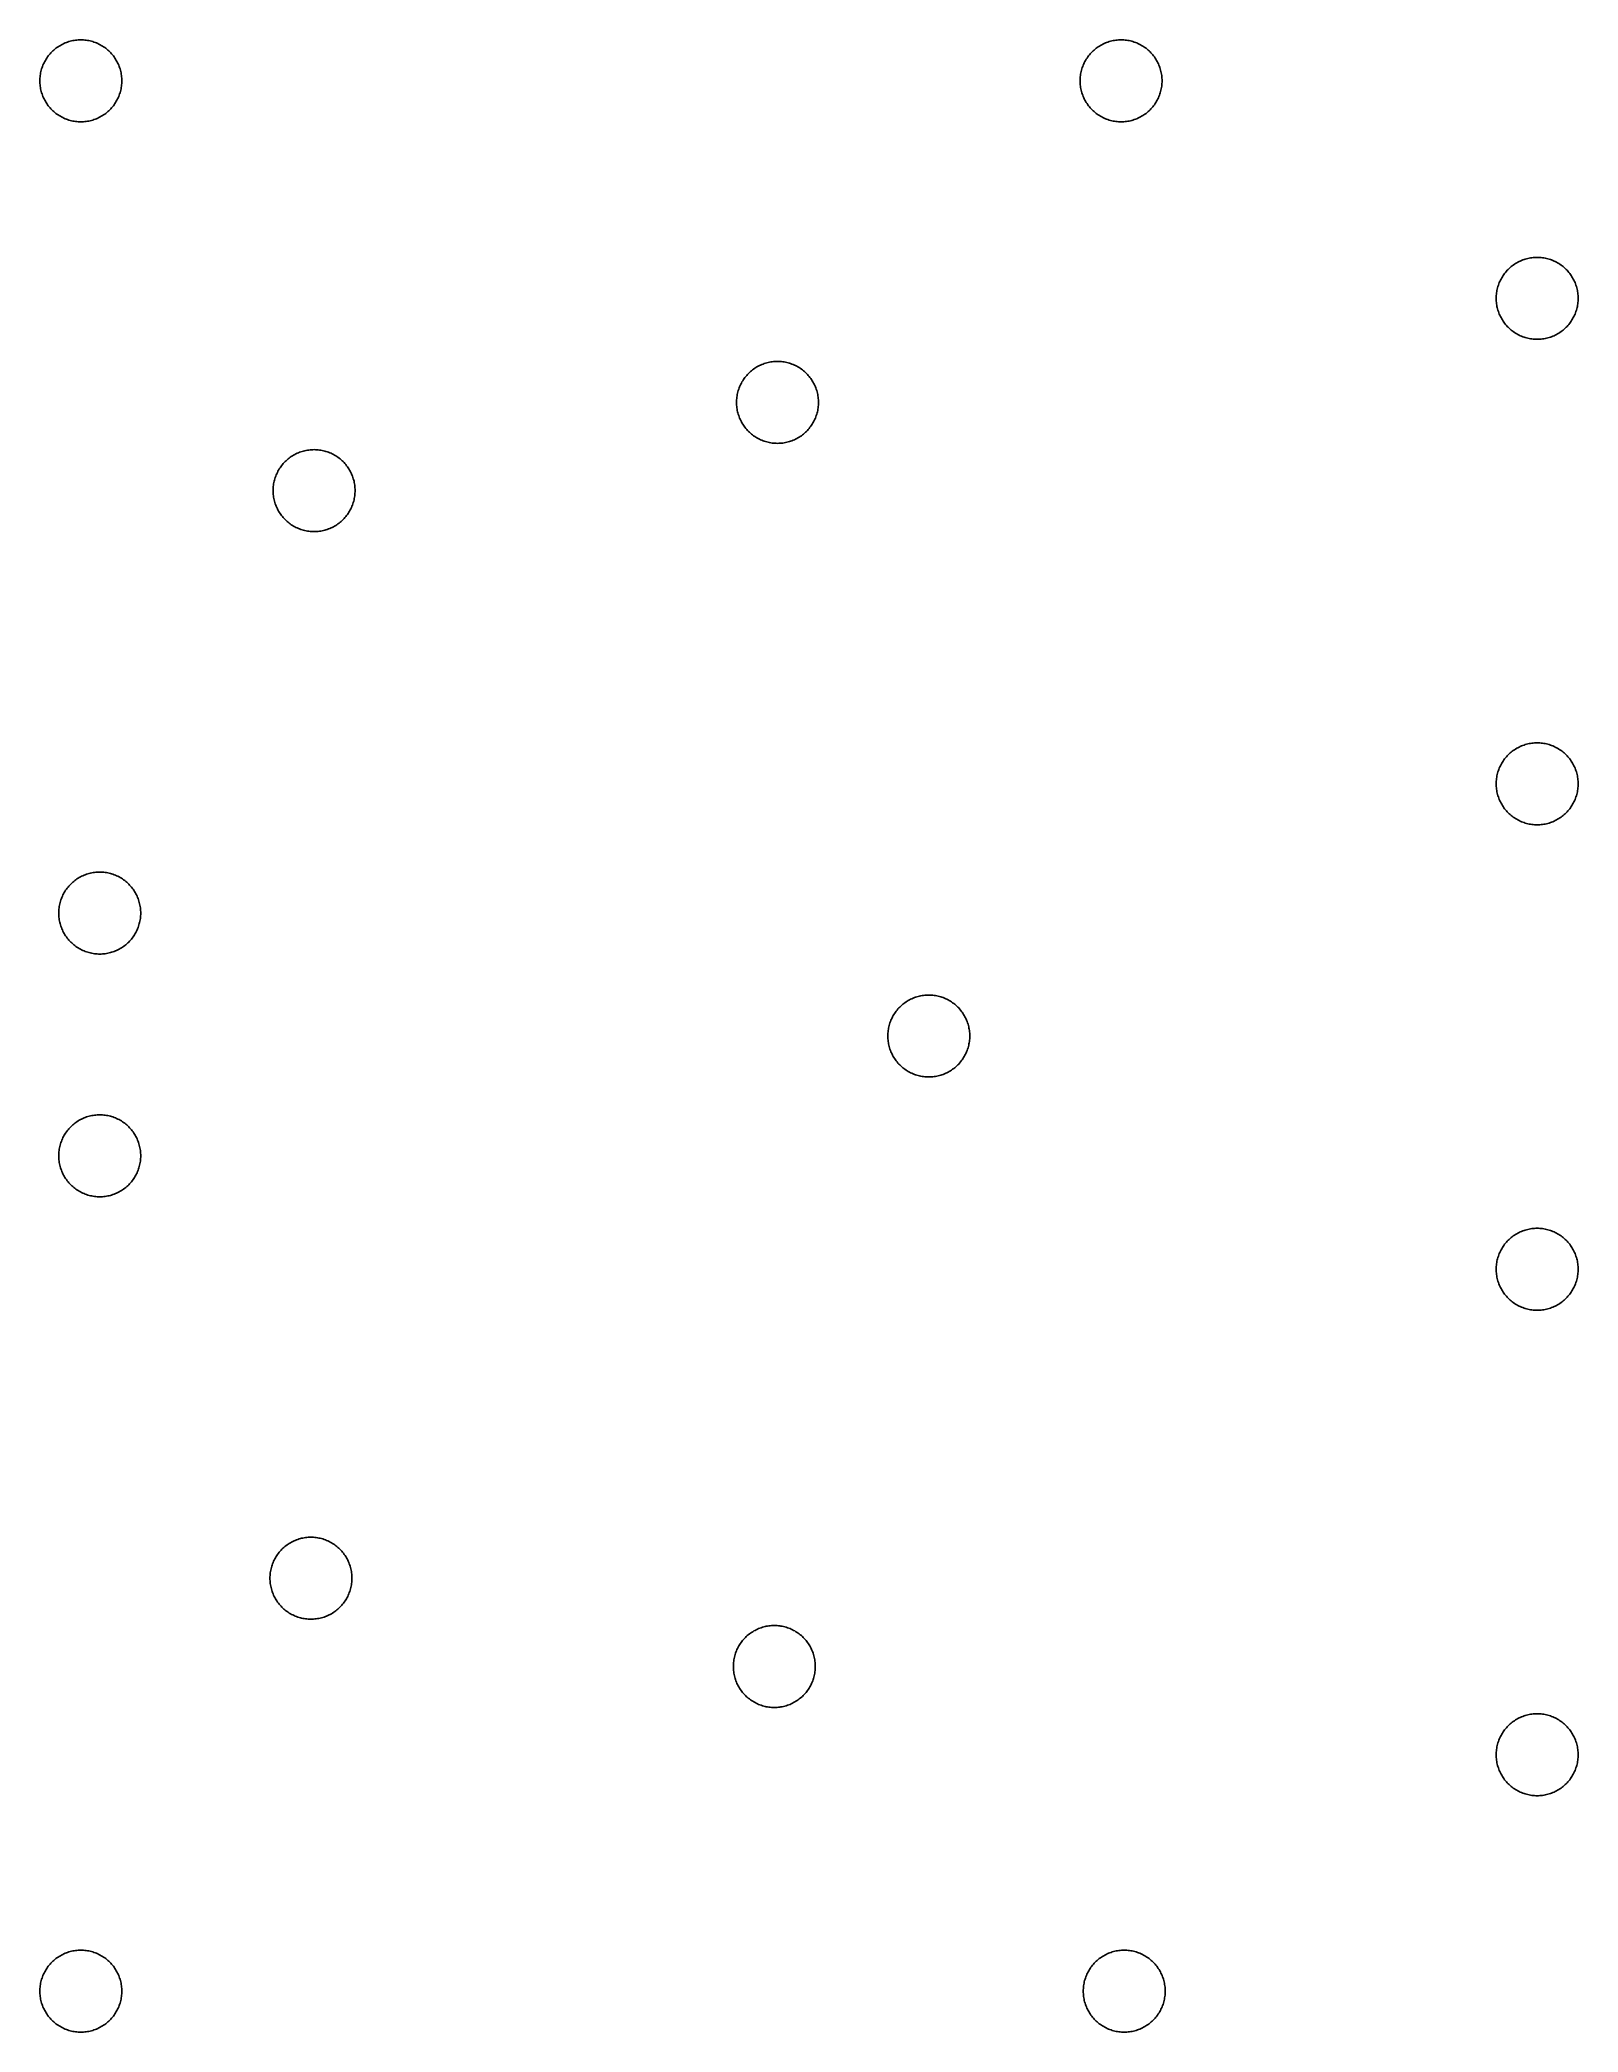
# Model space of a CAD drawing. Header units: millimetres. Extents: x -49 to 48, y -63 to 63.
import ezdxf

# ---------------------------------------------------------------- set-up
doc = ezdxf.new("R2010")
doc.units = ezdxf.units.MM

msp = doc.modelspace()

# ---------------------------------------------------------------- linework, layer by layer
for points in [[(-44.24, 60.55), (-44.2414, 60.4649), (-44.2456, 60.38), (-44.2525, 60.2952), (-44.2622, 60.2106), (-44.2747, 60.1265), (-44.29, 60.0428), (-44.3079, 59.9596), (-44.3286, 59.8771), (-44.352, 59.7953), (-44.378, 59.7143), (-44.4066, 59.6341), (-44.4379, 59.555), (-44.4718, 59.477), (-44.5081, 59.4), (-44.547, 59.3244), (-44.5883, 59.25), (-44.6321, 59.177), (-44.6782, 59.1055), (-44.7266, 59.0356), (-44.7773, 58.9672), (-44.8302, 58.9006), (-44.8852, 58.8357), (-44.9424, 58.7727), (-45.0015, 58.7115), (-45.0627, 58.6524), (-45.1257, 58.5952), (-45.1906, 58.5402), (-45.2572, 58.4873), (-45.3256, 58.4366), (-45.3955, 58.3882), (-45.467, 58.3421), (-45.54, 58.2983), (-45.6144, 58.257), (-45.69, 58.2181), (-45.767, 58.1818), (-45.845, 58.1479), (-45.9241, 58.1166), (-46.0043, 58.088), (-46.0853, 58.062), (-46.1671, 58.0386), (-46.2496, 58.0179), (-46.3328, 58), (-46.4165, 57.9847), (-46.5006, 57.9722), (-46.5852, 57.9625), (-46.67, 57.9556), (-46.7549, 57.9514), (-46.84, 57.95), (-46.9251, 57.9514), (-47.01, 57.9556), (-47.0948, 57.9625), (-47.1794, 57.9722), (-47.2635, 57.9847), (-47.3472, 58), (-47.4304, 58.0179), (-47.5129, 58.0386), (-47.5947, 58.062), (-47.6757, 58.088), (-47.7559, 58.1166), (-47.835, 58.1479), (-47.913, 58.1818), (-47.99, 58.2181), (-48.0656, 58.257), (-48.14, 58.2983), (-48.213, 58.3421), (-48.2845, 58.3882), (-48.3544, 58.4366), (-48.4228, 58.4873), (-48.4894, 58.5402), (-48.5543, 58.5952), (-48.6173, 58.6524), (-48.6785, 58.7115), (-48.7376, 58.7727), (-48.7948, 58.8357), (-48.8498, 58.9006), (-48.9027, 58.9672), (-48.9534, 59.0356), (-49.0018, 59.1055), (-49.0479, 59.177), (-49.0917, 59.25), (-49.133, 59.3244), (-49.1719, 59.4), (-49.2082, 59.477), (-49.2421, 59.555), (-49.2734, 59.6341), (-49.302, 59.7143), (-49.328, 59.7953), (-49.3514, 59.8771), (-49.3721, 59.9596), (-49.39, 60.0428), (-49.4053, 60.1265), (-49.4178, 60.2106), (-49.4275, 60.2952), (-49.4344, 60.38), (-49.4386, 60.4649), (-49.44, 60.55), (-49.4386, 60.6351), (-49.4344, 60.72), (-49.4275, 60.8048), (-49.4178, 60.8894), (-49.4053, 60.9735), (-49.39, 61.0572), (-49.3721, 61.1404), (-49.3514, 61.2229), (-49.328, 61.3047), (-49.302, 61.3857), (-49.2734, 61.4659), (-49.2421, 61.545), (-49.2082, 61.623), (-49.1719, 61.7), (-49.133, 61.7756), (-49.0917, 61.85), (-49.0479, 61.923), (-49.0018, 61.9945), (-48.9534, 62.0644), (-48.9027, 62.1328), (-48.8498, 62.1994), (-48.7948, 62.2643), (-48.7376, 62.3273), (-48.6785, 62.3885), (-48.6173, 62.4476), (-48.5543, 62.5048), (-48.4894, 62.5598), (-48.4228, 62.6127), (-48.3544, 62.6634), (-48.2845, 62.7118), (-48.213, 62.7579), (-48.14, 62.8017), (-48.0656, 62.843), (-47.99, 62.8819), (-47.913, 62.9182), (-47.835, 62.9521), (-47.7559, 62.9834), (-47.6757, 63.012), (-47.5947, 63.038), (-47.5129, 63.0614), (-47.4304, 63.0821), (-47.3472, 63.1), (-47.2635, 63.1153), (-47.1794, 63.1278), (-47.0948, 63.1375), (-47.01, 63.1444), (-46.9251, 63.1486), (-46.84, 63.15), (-46.7549, 63.1486), (-46.67, 63.1444), (-46.5852, 63.1375), (-46.5006, 63.1278), (-46.4165, 63.1153), (-46.3328, 63.1), (-46.2496, 63.0821), (-46.1671, 63.0614), (-46.0853, 63.038), (-46.0043, 63.012), (-45.9241, 62.9834), (-45.845, 62.9521), (-45.767, 62.9182), (-45.69, 62.8819), (-45.6144, 62.843), (-45.54, 62.8017), (-45.467, 62.7579), (-45.3955, 62.7118), (-45.3256, 62.6634), (-45.2572, 62.6127), (-45.1906, 62.5598), (-45.1257, 62.5048), (-45.0627, 62.4476), (-45.0015, 62.3885), (-44.9424, 62.3273), (-44.8852, 62.2643), (-44.8302, 62.1994), (-44.7773, 62.1328), (-44.7266, 62.0644), (-44.6782, 61.9945), (-44.6321, 61.923), (-44.5883, 61.85), (-44.547, 61.7756), (-44.5081, 61.7), (-44.4718, 61.623), (-44.4379, 61.545), (-44.4066, 61.4659), (-44.378, 61.3857), (-44.352, 61.3047), (-44.3286, 61.2229), (-44.3079, 61.1404), (-44.29, 61.0572), (-44.2747, 60.9735), (-44.2622, 60.8894), (-44.2525, 60.8048), (-44.2456, 60.72), (-44.2414, 60.6351)], [(21.76, 60.55), (21.7586, 60.4649), (21.7544, 60.38), (21.7475, 60.2952), (21.7378, 60.2106), (21.7253, 60.1265), (21.71, 60.0428), (21.6921, 59.9596), (21.6714, 59.8771), (21.648, 59.7953), (21.622, 59.7143), (21.5934, 59.6341), (21.5621, 59.555), (21.5282, 59.477), (21.4919, 59.4), (21.453, 59.3244), (21.4117, 59.25), (21.3679, 59.177), (21.3218, 59.1055), (21.2734, 59.0356), (21.2227, 58.9672), (21.1698, 58.9006), (21.1148, 58.8357), (21.0576, 58.7727), (20.9985, 58.7115), (20.9373, 58.6524), (20.8743, 58.5952), (20.8094, 58.5402), (20.7428, 58.4873), (20.6744, 58.4366), (20.6045, 58.3882), (20.533, 58.3421), (20.46, 58.2983), (20.3856, 58.257), (20.31, 58.2181), (20.233, 58.1818), (20.155, 58.1479), (20.0759, 58.1166), (19.9957, 58.088), (19.9147, 58.062), (19.8329, 58.0386), (19.7504, 58.0179), (19.6672, 58), (19.5835, 57.9847), (19.4994, 57.9722), (19.4148, 57.9625), (19.33, 57.9556), (19.2451, 57.9514), (19.16, 57.95), (19.0749, 57.9514), (18.99, 57.9556), (18.9052, 57.9625), (18.8206, 57.9722), (18.7365, 57.9847), (18.6528, 58), (18.5696, 58.0179), (18.4871, 58.0386), (18.4053, 58.062), (18.3243, 58.088), (18.2441, 58.1166), (18.165, 58.1479), (18.087, 58.1818), (18.01, 58.2181), (17.9344, 58.257), (17.86, 58.2983), (17.787, 58.3421), (17.7155, 58.3882), (17.6456, 58.4366), (17.5772, 58.4873), (17.5106, 58.5402), (17.4457, 58.5952), (17.3827, 58.6524), (17.3215, 58.7115), (17.2624, 58.7727), (17.2052, 58.8357), (17.1502, 58.9006), (17.0973, 58.9672), (17.0466, 59.0356), (16.9982, 59.1055), (16.9521, 59.177), (16.9083, 59.25), (16.867, 59.3244), (16.8281, 59.4), (16.7918, 59.477), (16.7579, 59.555), (16.7266, 59.6341), (16.698, 59.7143), (16.672, 59.7953), (16.6486, 59.8771), (16.6279, 59.9596), (16.61, 60.0428), (16.5947, 60.1265), (16.5822, 60.2106), (16.5725, 60.2952), (16.5656, 60.38), (16.5614, 60.4649), (16.56, 60.55), (16.5614, 60.6351), (16.5656, 60.72), (16.5725, 60.8048), (16.5822, 60.8894), (16.5947, 60.9735), (16.61, 61.0572), (16.6279, 61.1404), (16.6486, 61.2229), (16.672, 61.3047), (16.698, 61.3857), (16.7266, 61.4659), (16.7579, 61.545), (16.7918, 61.623), (16.8281, 61.7), (16.867, 61.7756), (16.9083, 61.85), (16.9521, 61.923), (16.9982, 61.9945), (17.0466, 62.0644), (17.0973, 62.1328), (17.1502, 62.1994), (17.2052, 62.2643), (17.2624, 62.3273), (17.3215, 62.3885), (17.3827, 62.4476), (17.4457, 62.5048), (17.5106, 62.5598), (17.5772, 62.6127), (17.6456, 62.6634), (17.7155, 62.7118), (17.787, 62.7579), (17.86, 62.8017), (17.9344, 62.843), (18.01, 62.8819), (18.087, 62.9182), (18.165, 62.9521), (18.2441, 62.9834), (18.3243, 63.012), (18.4053, 63.038), (18.4871, 63.0614), (18.5696, 63.0821), (18.6528, 63.1), (18.7365, 63.1153), (18.8206, 63.1278), (18.9052, 63.1375), (18.99, 63.1444), (19.0749, 63.1486), (19.16, 63.15), (19.2451, 63.1486), (19.33, 63.1444), (19.4148, 63.1375), (19.4994, 63.1278), (19.5835, 63.1153), (19.6672, 63.1), (19.7504, 63.0821), (19.8329, 63.0614), (19.9147, 63.038), (19.9957, 63.012), (20.0759, 62.9834), (20.155, 62.9521), (20.233, 62.9182), (20.31, 62.8819), (20.3856, 62.843), (20.46, 62.8017), (20.533, 62.7579), (20.6045, 62.7118), (20.6744, 62.6634), (20.7428, 62.6127), (20.8094, 62.5598), (20.8743, 62.5048), (20.9373, 62.4476), (20.9985, 62.3885), (21.0576, 62.3273), (21.1148, 62.2643), (21.1698, 62.1994), (21.2227, 62.1328), (21.2734, 62.0644), (21.3218, 61.9945), (21.3679, 61.923), (21.4117, 61.85), (21.453, 61.7756), (21.4919, 61.7), (21.5282, 61.623), (21.5621, 61.545), (21.5934, 61.4659), (21.622, 61.3857), (21.648, 61.3047), (21.6714, 61.2229), (21.6921, 61.1404), (21.71, 61.0572), (21.7253, 60.9735), (21.7378, 60.8894), (21.7475, 60.8048), (21.7544, 60.72), (21.7586, 60.6351)], [(48.16, 46.75), (48.1586, 46.6649), (48.1544, 46.58), (48.1475, 46.4952), (48.1378, 46.4106), (48.1253, 46.3265), (48.11, 46.2428), (48.0921, 46.1596), (48.0714, 46.0771), (48.048, 45.9953), (48.022, 45.9143), (47.9934, 45.8341), (47.9621, 45.755), (47.9282, 45.677), (47.8919, 45.6), (47.853, 45.5244), (47.8117, 45.45), (47.7679, 45.377), (47.7218, 45.3055), (47.6734, 45.2356), (47.6227, 45.1672), (47.5698, 45.1006), (47.5148, 45.0357), (47.4576, 44.9727), (47.3985, 44.9115), (47.3373, 44.8524), (47.2743, 44.7952), (47.2094, 44.7402), (47.1428, 44.6873), (47.0744, 44.6366), (47.0045, 44.5882), (46.933, 44.5421), (46.86, 44.4983), (46.7856, 44.457), (46.71, 44.4181), (46.633, 44.3818), (46.555, 44.3479), (46.4759, 44.3166), (46.3957, 44.288), (46.3147, 44.262), (46.2329, 44.2386), (46.1504, 44.2179), (46.0672, 44.2), (45.9835, 44.1847), (45.8994, 44.1722), (45.8148, 44.1625), (45.73, 44.1556), (45.6451, 44.1514), (45.56, 44.15), (45.4749, 44.1514), (45.39, 44.1556), (45.3052, 44.1625), (45.2206, 44.1722), (45.1365, 44.1847), (45.0528, 44.2), (44.9696, 44.2179), (44.8871, 44.2386), (44.8053, 44.262), (44.7243, 44.288), (44.6441, 44.3166), (44.565, 44.3479), (44.487, 44.3818), (44.41, 44.4181), (44.3344, 44.457), (44.26, 44.4983), (44.187, 44.5421), (44.1155, 44.5882), (44.0456, 44.6366), (43.9772, 44.6873), (43.9106, 44.7402), (43.8457, 44.7952), (43.7827, 44.8524), (43.7215, 44.9115), (43.6624, 44.9727), (43.6052, 45.0357), (43.5502, 45.1006), (43.4973, 45.1672), (43.4466, 45.2356), (43.3982, 45.3055), (43.3521, 45.377), (43.3083, 45.45), (43.267, 45.5244), (43.2281, 45.6), (43.1918, 45.677), (43.1579, 45.755), (43.1266, 45.8341), (43.098, 45.9143), (43.072, 45.9953), (43.0486, 46.0771), (43.0279, 46.1596), (43.01, 46.2428), (42.9947, 46.3265), (42.9822, 46.4106), (42.9725, 46.4952), (42.9656, 46.58), (42.9614, 46.6649), (42.96, 46.75), (42.9614, 46.8351), (42.9656, 46.92), (42.9725, 47.0048), (42.9822, 47.0894), (42.9947, 47.1735), (43.01, 47.2572), (43.0279, 47.3404), (43.0486, 47.4229), (43.072, 47.5047), (43.098, 47.5857), (43.1266, 47.6659), (43.1579, 47.745), (43.1918, 47.823), (43.2281, 47.9), (43.267, 47.9756), (43.3083, 48.05), (43.3521, 48.123), (43.3982, 48.1945), (43.4466, 48.2644), (43.4973, 48.3328), (43.5502, 48.3994), (43.6052, 48.4643), (43.6624, 48.5273), (43.7215, 48.5885), (43.7827, 48.6476), (43.8457, 48.7048), (43.9106, 48.7598), (43.9772, 48.8127), (44.0456, 48.8634), (44.1155, 48.9118), (44.187, 48.9579), (44.26, 49.0017), (44.3344, 49.043), (44.41, 49.0819), (44.487, 49.1182), (44.565, 49.1521), (44.6441, 49.1834), (44.7243, 49.212), (44.8053, 49.238), (44.8871, 49.2614), (44.9696, 49.2821), (45.0528, 49.3), (45.1365, 49.3153), (45.2206, 49.3278), (45.3052, 49.3375), (45.39, 49.3444), (45.4749, 49.3486), (45.56, 49.35), (45.6451, 49.3486), (45.73, 49.3444), (45.8148, 49.3375), (45.8994, 49.3278), (45.9835, 49.3153), (46.0672, 49.3), (46.1504, 49.2821), (46.2329, 49.2614), (46.3147, 49.238), (46.3957, 49.212), (46.4759, 49.1834), (46.555, 49.1521), (46.633, 49.1182), (46.71, 49.0819), (46.7856, 49.043), (46.86, 49.0017), (46.933, 48.9579), (47.0045, 48.9118), (47.0744, 48.8634), (47.1428, 48.8127), (47.2094, 48.7598), (47.2743, 48.7048), (47.3373, 48.6476), (47.3985, 48.5885), (47.4576, 48.5273), (47.5148, 48.4643), (47.5698, 48.3994), (47.6227, 48.3328), (47.6734, 48.2644), (47.7218, 48.1945), (47.7679, 48.123), (47.8117, 48.05), (47.853, 47.9756), (47.8919, 47.9), (47.9282, 47.823), (47.9621, 47.745), (47.9934, 47.6659), (48.022, 47.5857), (48.048, 47.5047), (48.0714, 47.4229), (48.0921, 47.3404), (48.11, 47.2572), (48.1253, 47.1735), (48.1378, 47.0894), (48.1475, 47.0048), (48.1544, 46.92), (48.1586, 46.8351)], [(-0.04, 40.15), (-0.0414, 40.0649), (-0.0456, 39.98), (-0.0525, 39.8952), (-0.0622, 39.8106), (-0.0747, 39.7265), (-0.09, 39.6428), (-0.1079, 39.5596), (-0.1286, 39.4771), (-0.152, 39.3953), (-0.178, 39.3143), (-0.2066, 39.2341), (-0.2379, 39.155), (-0.2718, 39.077), (-0.3081, 39), (-0.347, 38.9244), (-0.3883, 38.85), (-0.4321, 38.777), (-0.4782, 38.7055), (-0.5266, 38.6356), (-0.5773, 38.5672), (-0.6302, 38.5006), (-0.6852, 38.4357), (-0.7424, 38.3727), (-0.8015, 38.3115), (-0.8627, 38.2524), (-0.9257, 38.1952), (-0.9906, 38.1402), (-1.0572, 38.0873), (-1.1256, 38.0366), (-1.1955, 37.9882), (-1.267, 37.9421), (-1.34, 37.8983), (-1.4144, 37.857), (-1.49, 37.8181), (-1.567, 37.7818), (-1.645, 37.7479), (-1.7241, 37.7166), (-1.8043, 37.688), (-1.8853, 37.662), (-1.9671, 37.6386), (-2.0496, 37.6179), (-2.1328, 37.6), (-2.2165, 37.5847), (-2.3006, 37.5722), (-2.3852, 37.5625), (-2.47, 37.5556), (-2.5549, 37.5514), (-2.64, 37.55), (-2.7251, 37.5514), (-2.81, 37.5556), (-2.8948, 37.5625), (-2.9794, 37.5722), (-3.0635, 37.5847), (-3.1472, 37.6), (-3.2304, 37.6179), (-3.3129, 37.6386), (-3.3947, 37.662), (-3.4757, 37.688), (-3.5559, 37.7166), (-3.635, 37.7479), (-3.713, 37.7818), (-3.79, 37.8181), (-3.8656, 37.857), (-3.94, 37.8983), (-4.013, 37.9421), (-4.0845, 37.9882), (-4.1544, 38.0366), (-4.2228, 38.0873), (-4.2894, 38.1402), (-4.3543, 38.1952), (-4.4173, 38.2524), (-4.4785, 38.3115), (-4.5376, 38.3727), (-4.5948, 38.4357), (-4.6498, 38.5006), (-4.7027, 38.5672), (-4.7534, 38.6356), (-4.8018, 38.7055), (-4.8479, 38.777), (-4.8917, 38.85), (-4.933, 38.9244), (-4.9719, 39), (-5.0082, 39.077), (-5.0421, 39.155), (-5.0734, 39.2341), (-5.102, 39.3143), (-5.128, 39.3953), (-5.1514, 39.4771), (-5.1721, 39.5596), (-5.19, 39.6428), (-5.2053, 39.7265), (-5.2178, 39.8106), (-5.2275, 39.8952), (-5.2344, 39.98), (-5.2386, 40.0649), (-5.24, 40.15), (-5.2386, 40.2351), (-5.2344, 40.32), (-5.2275, 40.4048), (-5.2178, 40.4894), (-5.2053, 40.5735), (-5.19, 40.6572), (-5.1721, 40.7404), (-5.1514, 40.8229), (-5.128, 40.9047), (-5.102, 40.9857), (-5.0734, 41.0659), (-5.0421, 41.145), (-5.0082, 41.223), (-4.9719, 41.3), (-4.933, 41.3756), (-4.8917, 41.45), (-4.8479, 41.523), (-4.8018, 41.5945), (-4.7534, 41.6644), (-4.7027, 41.7328), (-4.6498, 41.7994), (-4.5948, 41.8643), (-4.5376, 41.9273), (-4.4785, 41.9885), (-4.4173, 42.0476), (-4.3543, 42.1048), (-4.2894, 42.1598), (-4.2228, 42.2127), (-4.1544, 42.2634), (-4.0845, 42.3118), (-4.013, 42.3579), (-3.94, 42.4017), (-3.8656, 42.443), (-3.79, 42.4819), (-3.713, 42.5182), (-3.635, 42.5521), (-3.5559, 42.5834), (-3.4757, 42.612), (-3.3947, 42.638), (-3.3129, 42.6614), (-3.2304, 42.6821), (-3.1472, 42.7), (-3.0635, 42.7153), (-2.9794, 42.7278), (-2.8948, 42.7375), (-2.81, 42.7444), (-2.7251, 42.7486), (-2.64, 42.75), (-2.5549, 42.7486), (-2.47, 42.7444), (-2.3852, 42.7375), (-2.3006, 42.7278), (-2.2165, 42.7153), (-2.1328, 42.7), (-2.0496, 42.6821), (-1.9671, 42.6614), (-1.8853, 42.638), (-1.8043, 42.612), (-1.7241, 42.5834), (-1.645, 42.5521), (-1.567, 42.5182), (-1.49, 42.4819), (-1.4144, 42.443), (-1.34, 42.4017), (-1.267, 42.3579), (-1.1955, 42.3118), (-1.1256, 42.2634), (-1.0572, 42.2127), (-0.9906, 42.1598), (-0.9257, 42.1048), (-0.8627, 42.0476), (-0.8015, 41.9885), (-0.7424, 41.9273), (-0.6852, 41.8643), (-0.6302, 41.7994), (-0.5773, 41.7328), (-0.5266, 41.6644), (-0.4782, 41.5945), (-0.4321, 41.523), (-0.3883, 41.45), (-0.347, 41.3756), (-0.3081, 41.3), (-0.2718, 41.223), (-0.2379, 41.145), (-0.2066, 41.0659), (-0.178, 40.9857), (-0.152, 40.9047), (-0.1286, 40.8229), (-0.1079, 40.7404), (-0.09, 40.6572), (-0.0747, 40.5735), (-0.0622, 40.4894), (-0.0525, 40.4048), (-0.0456, 40.32), (-0.0414, 40.2351)], [(-29.44, 34.55), (-29.4414, 34.4649), (-29.4456, 34.38), (-29.4525, 34.2952), (-29.4622, 34.2106), (-29.4747, 34.1265), (-29.49, 34.0428), (-29.5079, 33.9596), (-29.5286, 33.8771), (-29.552, 33.7953), (-29.578, 33.7143), (-29.6066, 33.6341), (-29.6379, 33.555), (-29.6718, 33.477), (-29.7081, 33.4), (-29.747, 33.3244), (-29.7883, 33.25), (-29.8321, 33.177), (-29.8782, 33.1055), (-29.9266, 33.0356), (-29.9773, 32.9672), (-30.0302, 32.9006), (-30.0852, 32.8357), (-30.1424, 32.7727), (-30.2015, 32.7115), (-30.2627, 32.6524), (-30.3257, 32.5952), (-30.3906, 32.5402), (-30.4572, 32.4873), (-30.5256, 32.4366), (-30.5955, 32.3882), (-30.667, 32.3421), (-30.74, 32.2983), (-30.8144, 32.257), (-30.89, 32.2181), (-30.967, 32.1818), (-31.045, 32.1479), (-31.1241, 32.1166), (-31.2043, 32.088), (-31.2853, 32.062), (-31.3671, 32.0386), (-31.4496, 32.0179), (-31.5328, 32), (-31.6165, 31.9847), (-31.7006, 31.9722), (-31.7852, 31.9625), (-31.87, 31.9556), (-31.9549, 31.9514), (-32.04, 31.95), (-32.1251, 31.9514), (-32.21, 31.9556), (-32.2948, 31.9625), (-32.3794, 31.9722), (-32.4635, 31.9847), (-32.5472, 32), (-32.6304, 32.0179), (-32.7129, 32.0386), (-32.7947, 32.062), (-32.8757, 32.088), (-32.9559, 32.1166), (-33.035, 32.1479), (-33.113, 32.1818), (-33.19, 32.2181), (-33.2656, 32.257), (-33.34, 32.2983), (-33.413, 32.3421), (-33.4845, 32.3882), (-33.5544, 32.4366), (-33.6228, 32.4873), (-33.6894, 32.5402), (-33.7543, 32.5952), (-33.8173, 32.6524), (-33.8785, 32.7115), (-33.9376, 32.7727), (-33.9948, 32.8357), (-34.0498, 32.9006), (-34.1027, 32.9672), (-34.1534, 33.0356), (-34.2018, 33.1055), (-34.2479, 33.177), (-34.2917, 33.25), (-34.333, 33.3244), (-34.3719, 33.4), (-34.4082, 33.477), (-34.4421, 33.555), (-34.4734, 33.6341), (-34.502, 33.7143), (-34.528, 33.7953), (-34.5514, 33.8771), (-34.5721, 33.9596), (-34.59, 34.0428), (-34.6053, 34.1265), (-34.6178, 34.2106), (-34.6275, 34.2952), (-34.6344, 34.38), (-34.6386, 34.4649), (-34.64, 34.55), (-34.6386, 34.6351), (-34.6344, 34.72), (-34.6275, 34.8048), (-34.6178, 34.8894), (-34.6053, 34.9735), (-34.59, 35.0572), (-34.5721, 35.1404), (-34.5514, 35.2229), (-34.528, 35.3047), (-34.502, 35.3857), (-34.4734, 35.4659), (-34.4421, 35.545), (-34.4082, 35.623), (-34.3719, 35.7), (-34.333, 35.7756), (-34.2917, 35.85), (-34.2479, 35.923), (-34.2018, 35.9945), (-34.1534, 36.0644), (-34.1027, 36.1328), (-34.0498, 36.1994), (-33.9948, 36.2643), (-33.9376, 36.3273), (-33.8785, 36.3885), (-33.8173, 36.4476), (-33.7543, 36.5048), (-33.6894, 36.5598), (-33.6228, 36.6127), (-33.5544, 36.6634), (-33.4845, 36.7118), (-33.413, 36.7579), (-33.34, 36.8017), (-33.2656, 36.843), (-33.19, 36.8819), (-33.113, 36.9182), (-33.035, 36.9521), (-32.9559, 36.9834), (-32.8757, 37.012), (-32.7947, 37.038), (-32.7129, 37.0614), (-32.6304, 37.0821), (-32.5472, 37.1), (-32.4635, 37.1153), (-32.3794, 37.1278), (-32.2948, 37.1375), (-32.21, 37.1444), (-32.1251, 37.1486), (-32.04, 37.15), (-31.9549, 37.1486), (-31.87, 37.1444), (-31.7852, 37.1375), (-31.7006, 37.1278), (-31.6165, 37.1153), (-31.5328, 37.1), (-31.4496, 37.0821), (-31.3671, 37.0614), (-31.2853, 37.038), (-31.2043, 37.012), (-31.1241, 36.9834), (-31.045, 36.9521), (-30.967, 36.9182), (-30.89, 36.8819), (-30.8144, 36.843), (-30.74, 36.8017), (-30.667, 36.7579), (-30.5955, 36.7118), (-30.5256, 36.6634), (-30.4572, 36.6127), (-30.3906, 36.5598), (-30.3257, 36.5048), (-30.2627, 36.4476), (-30.2015, 36.3885), (-30.1424, 36.3273), (-30.0852, 36.2643), (-30.0302, 36.1994), (-29.9773, 36.1328), (-29.9266, 36.0644), (-29.8782, 35.9945), (-29.8321, 35.923), (-29.7883, 35.85), (-29.747, 35.7756), (-29.7081, 35.7), (-29.6718, 35.623), (-29.6379, 35.545), (-29.6066, 35.4659), (-29.578, 35.3857), (-29.552, 35.3047), (-29.5286, 35.2229), (-29.5079, 35.1404), (-29.49, 35.0572), (-29.4747, 34.9735), (-29.4622, 34.8894), (-29.4525, 34.8048), (-29.4456, 34.72), (-29.4414, 34.6351)], [(48.16, 15.95), (48.1586, 15.8649), (48.1544, 15.78), (48.1475, 15.6952), (48.1378, 15.6106), (48.1253, 15.5265), (48.11, 15.4428), (48.0921, 15.3596), (48.0714, 15.2771), (48.048, 15.1953), (48.022, 15.1143), (47.9934, 15.0341), (47.9621, 14.955), (47.9282, 14.877), (47.8919, 14.8), (47.853, 14.7244), (47.8117, 14.65), (47.7679, 14.577), (47.7218, 14.5055), (47.6734, 14.4356), (47.6227, 14.3672), (47.5698, 14.3006), (47.5148, 14.2357), (47.4576, 14.1727), (47.3985, 14.1115), (47.3373, 14.0524), (47.2743, 13.9952), (47.2094, 13.9402), (47.1428, 13.8873), (47.0744, 13.8366), (47.0045, 13.7882), (46.933, 13.7421), (46.86, 13.6983), (46.7856, 13.657), (46.71, 13.6181), (46.633, 13.5818), (46.555, 13.5479), (46.4759, 13.5166), (46.3957, 13.488), (46.3147, 13.462), (46.2329, 13.4386), (46.1504, 13.4179), (46.0672, 13.4), (45.9835, 13.3847), (45.8994, 13.3722), (45.8148, 13.3625), (45.73, 13.3556), (45.6451, 13.3514), (45.56, 13.35), (45.4749, 13.3514), (45.39, 13.3556), (45.3052, 13.3625), (45.2206, 13.3722), (45.1365, 13.3847), (45.0528, 13.4), (44.9696, 13.4179), (44.8871, 13.4386), (44.8053, 13.462), (44.7243, 13.488), (44.6441, 13.5166), (44.565, 13.5479), (44.487, 13.5818), (44.41, 13.6181), (44.3344, 13.657), (44.26, 13.6983), (44.187, 13.7421), (44.1155, 13.7882), (44.0456, 13.8366), (43.9772, 13.8873), (43.9106, 13.9402), (43.8457, 13.9952), (43.7827, 14.0524), (43.7215, 14.1115), (43.6624, 14.1727), (43.6052, 14.2357), (43.5502, 14.3006), (43.4973, 14.3672), (43.4466, 14.4356), (43.3982, 14.5055), (43.3521, 14.577), (43.3083, 14.65), (43.267, 14.7244), (43.2281, 14.8), (43.1918, 14.877), (43.1579, 14.955), (43.1266, 15.0341), (43.098, 15.1143), (43.072, 15.1953), (43.0486, 15.2771), (43.0279, 15.3596), (43.01, 15.4428), (42.9947, 15.5265), (42.9822, 15.6106), (42.9725, 15.6952), (42.9656, 15.78), (42.9614, 15.8649), (42.96, 15.95), (42.9614, 16.0351), (42.9656, 16.12), (42.9725, 16.2048), (42.9822, 16.2894), (42.9947, 16.3735), (43.01, 16.4572), (43.0279, 16.5404), (43.0486, 16.6229), (43.072, 16.7047), (43.098, 16.7857), (43.1266, 16.8659), (43.1579, 16.945), (43.1918, 17.023), (43.2281, 17.1), (43.267, 17.1756), (43.3083, 17.25), (43.3521, 17.323), (43.3982, 17.3945), (43.4466, 17.4644), (43.4973, 17.5328), (43.5502, 17.5994), (43.6052, 17.6643), (43.6624, 17.7273), (43.7215, 17.7885), (43.7827, 17.8476), (43.8457, 17.9048), (43.9106, 17.9598), (43.9772, 18.0127), (44.0456, 18.0634), (44.1155, 18.1118), (44.187, 18.1579), (44.26, 18.2017), (44.3344, 18.243), (44.41, 18.2819), (44.487, 18.3182), (44.565, 18.3521), (44.6441, 18.3834), (44.7243, 18.412), (44.8053, 18.438), (44.8871, 18.4614), (44.9696, 18.4821), (45.0528, 18.5), (45.1365, 18.5153), (45.2206, 18.5278), (45.3052, 18.5375), (45.39, 18.5444), (45.4749, 18.5486), (45.56, 18.55), (45.6451, 18.5486), (45.73, 18.5444), (45.8148, 18.5375), (45.8994, 18.5278), (45.9835, 18.5153), (46.0672, 18.5), (46.1504, 18.4821), (46.2329, 18.4614), (46.3147, 18.438), (46.3957, 18.412), (46.4759, 18.3834), (46.555, 18.3521), (46.633, 18.3182), (46.71, 18.2819), (46.7856, 18.243), (46.86, 18.2017), (46.933, 18.1579), (47.0045, 18.1118), (47.0744, 18.0634), (47.1428, 18.0127), (47.2094, 17.9598), (47.2743, 17.9048), (47.3373, 17.8476), (47.3985, 17.7885), (47.4576, 17.7273), (47.5148, 17.6643), (47.5698, 17.5994), (47.6227, 17.5328), (47.6734, 17.4644), (47.7218, 17.3945), (47.7679, 17.323), (47.8117, 17.25), (47.853, 17.1756), (47.8919, 17.1), (47.9282, 17.023), (47.9621, 16.945), (47.9934, 16.8659), (48.022, 16.7857), (48.048, 16.7047), (48.0714, 16.6229), (48.0921, 16.5404), (48.11, 16.4572), (48.1253, 16.3735), (48.1378, 16.2894), (48.1475, 16.2048), (48.1544, 16.12), (48.1586, 16.0351)], [(-43.04, 7.75), (-43.0414, 7.6649), (-43.0456, 7.58), (-43.0525, 7.4952), (-43.0622, 7.4106), (-43.0747, 7.3265), (-43.09, 7.2428), (-43.1079, 7.1596), (-43.1286, 7.0771), (-43.152, 6.9953), (-43.178, 6.9143), (-43.2066, 6.8341), (-43.2379, 6.755), (-43.2718, 6.677), (-43.3081, 6.6), (-43.347, 6.5244), (-43.3883, 6.45), (-43.4321, 6.377), (-43.4782, 6.3055), (-43.5266, 6.2356), (-43.5773, 6.1672), (-43.6302, 6.1006), (-43.6852, 6.0357), (-43.7424, 5.9727), (-43.8015, 5.9115), (-43.8627, 5.8524), (-43.9257, 5.7952), (-43.9906, 5.7402), (-44.0572, 5.6873), (-44.1256, 5.6366), (-44.1955, 5.5882), (-44.267, 5.5421), (-44.34, 5.4983), (-44.4144, 5.457), (-44.49, 5.4181), (-44.567, 5.3818), (-44.645, 5.3479), (-44.7241, 5.3166), (-44.8043, 5.288), (-44.8853, 5.262), (-44.9671, 5.2386), (-45.0496, 5.2179), (-45.1328, 5.2), (-45.2165, 5.1847), (-45.3006, 5.1722), (-45.3852, 5.1625), (-45.47, 5.1556), (-45.5549, 5.1514), (-45.64, 5.15), (-45.7251, 5.1514), (-45.81, 5.1556), (-45.8948, 5.1625), (-45.9794, 5.1722), (-46.0635, 5.1847), (-46.1472, 5.2), (-46.2304, 5.2179), (-46.3129, 5.2386), (-46.3947, 5.262), (-46.4757, 5.288), (-46.5559, 5.3166), (-46.635, 5.3479), (-46.713, 5.3818), (-46.79, 5.4181), (-46.8656, 5.457), (-46.94, 5.4983), (-47.013, 5.5421), (-47.0845, 5.5882), (-47.1544, 5.6366), (-47.2228, 5.6873), (-47.2894, 5.7402), (-47.3543, 5.7952), (-47.4173, 5.8524), (-47.4785, 5.9115), (-47.5376, 5.9727), (-47.5948, 6.0357), (-47.6498, 6.1006), (-47.7027, 6.1672), (-47.7534, 6.2356), (-47.8018, 6.3055), (-47.8479, 6.377), (-47.8917, 6.45), (-47.933, 6.5244), (-47.9719, 6.6), (-48.0082, 6.677), (-48.0421, 6.755), (-48.0734, 6.8341), (-48.102, 6.9143), (-48.128, 6.9953), (-48.1514, 7.0771), (-48.1721, 7.1596), (-48.19, 7.2428), (-48.2053, 7.3265), (-48.2178, 7.4106), (-48.2275, 7.4952), (-48.2344, 7.58), (-48.2386, 7.6649), (-48.24, 7.75), (-48.2386, 7.8351), (-48.2344, 7.92), (-48.2275, 8.0048), (-48.2178, 8.0894), (-48.2053, 8.1735), (-48.19, 8.2572), (-48.1721, 8.3404), (-48.1514, 8.4229), (-48.128, 8.5047), (-48.102, 8.5857), (-48.0734, 8.6659), (-48.0421, 8.745), (-48.0082, 8.823), (-47.9719, 8.9), (-47.933, 8.9756), (-47.8917, 9.05), (-47.8479, 9.123), (-47.8018, 9.1945), (-47.7534, 9.2644), (-47.7027, 9.3328), (-47.6498, 9.3994), (-47.5948, 9.4643), (-47.5376, 9.5273), (-47.4785, 9.5885), (-47.4173, 9.6476), (-47.3543, 9.7048), (-47.2894, 9.7598), (-47.2228, 9.8127), (-47.1544, 9.8634), (-47.0845, 9.9118), (-47.013, 9.9579), (-46.94, 10.0017), (-46.8656, 10.043), (-46.79, 10.0819), (-46.713, 10.1182), (-46.635, 10.1521), (-46.5559, 10.1834), (-46.4757, 10.212), (-46.3947, 10.238), (-46.3129, 10.2614), (-46.2304, 10.2821), (-46.1472, 10.3), (-46.0635, 10.3153), (-45.9794, 10.3278), (-45.8948, 10.3375), (-45.81, 10.3444), (-45.7251, 10.3486), (-45.64, 10.35), (-45.5549, 10.3486), (-45.47, 10.3444), (-45.3852, 10.3375), (-45.3006, 10.3278), (-45.2165, 10.3153), (-45.1328, 10.3), (-45.0496, 10.2821), (-44.9671, 10.2614), (-44.8853, 10.238), (-44.8043, 10.212), (-44.7241, 10.1834), (-44.645, 10.1521), (-44.567, 10.1182), (-44.49, 10.0819), (-44.4144, 10.043), (-44.34, 10.0017), (-44.267, 9.9579), (-44.1955, 9.9118), (-44.1256, 9.8634), (-44.0572, 9.8127), (-43.9906, 9.7598), (-43.9257, 9.7048), (-43.8627, 9.6476), (-43.8015, 9.5885), (-43.7424, 9.5273), (-43.6852, 9.4643), (-43.6302, 9.3994), (-43.5773, 9.3328), (-43.5266, 9.2644), (-43.4782, 9.1945), (-43.4321, 9.123), (-43.3883, 9.05), (-43.347, 8.9756), (-43.3081, 8.9), (-43.2718, 8.823), (-43.2379, 8.745), (-43.2066, 8.6659), (-43.178, 8.5857), (-43.152, 8.5047), (-43.1286, 8.4229), (-43.1079, 8.3404), (-43.09, 8.2572), (-43.0747, 8.1735), (-43.0622, 8.0894), (-43.0525, 8.0048), (-43.0456, 7.92), (-43.0414, 7.8351)], [(9.56, -0.05), (9.5586, -0.1351), (9.5544, -0.22), (9.5475, -0.3048), (9.5378, -0.3894), (9.5253, -0.4735), (9.51, -0.5572), (9.4921, -0.6404), (9.4714, -0.7229), (9.448, -0.8047), (9.422, -0.8857), (9.3934, -0.9659), (9.3621, -1.045), (9.3282, -1.123), (9.2919, -1.2), (9.253, -1.2756), (9.2117, -1.35), (9.1679, -1.423), (9.1218, -1.4945), (9.0734, -1.5644), (9.0227, -1.6328), (8.9698, -1.6994), (8.9148, -1.7643), (8.8576, -1.8273), (8.7985, -1.8885), (8.7373, -1.9476), (8.6743, -2.0048), (8.6094, -2.0598), (8.5428, -2.1127), (8.4744, -2.1634), (8.4045, -2.2118), (8.333, -2.2579), (8.26, -2.3017), (8.1856, -2.343), (8.11, -2.3819), (8.033, -2.4182), (7.955, -2.4521), (7.8759, -2.4834), (7.7957, -2.512), (7.7147, -2.538), (7.6329, -2.5614), (7.5504, -2.5821), (7.4672, -2.6), (7.3835, -2.6153), (7.2994, -2.6278), (7.2148, -2.6375), (7.13, -2.6444), (7.0451, -2.6486), (6.96, -2.65), (6.8749, -2.6486), (6.79, -2.6444), (6.7052, -2.6375), (6.6206, -2.6278), (6.5365, -2.6153), (6.4528, -2.6), (6.3696, -2.5821), (6.2871, -2.5614), (6.2053, -2.538), (6.1243, -2.512), (6.0441, -2.4834), (5.965, -2.4521), (5.887, -2.4182), (5.81, -2.3819), (5.7344, -2.343), (5.66, -2.3017), (5.587, -2.2579), (5.5155, -2.2118), (5.4456, -2.1634), (5.3772, -2.1127), (5.3106, -2.0598), (5.2457, -2.0048), (5.1827, -1.9476), (5.1215, -1.8885), (5.0624, -1.8273), (5.0052, -1.7643), (4.9502, -1.6994), (4.8973, -1.6328), (4.8466, -1.5644), (4.7982, -1.4945), (4.7521, -1.423), (4.7083, -1.35), (4.667, -1.2756), (4.6281, -1.2), (4.5918, -1.123), (4.5579, -1.045), (4.5266, -0.9659), (4.498, -0.8857), (4.472, -0.8047), (4.4486, -0.7229), (4.4279, -0.6404), (4.41, -0.5572), (4.3947, -0.4735), (4.3822, -0.3894), (4.3725, -0.3048), (4.3656, -0.22), (4.3614, -0.1351), (4.36, -0.05), (4.3614, 0.0351), (4.3656, 0.12), (4.3725, 0.2048), (4.3822, 0.2894), (4.3947, 0.3735), (4.41, 0.4572), (4.4279, 0.5404), (4.4486, 0.6229), (4.472, 0.7047), (4.498, 0.7857), (4.5266, 0.8659), (4.5579, 0.945), (4.5918, 1.023), (4.6281, 1.1), (4.667, 1.1756), (4.7083, 1.25), (4.7521, 1.323), (4.7982, 1.3945), (4.8466, 1.4644), (4.8973, 1.5328), (4.9502, 1.5994), (5.0052, 1.6643), (5.0624, 1.7273), (5.1215, 1.7885), (5.1827, 1.8476), (5.2457, 1.9048), (5.3106, 1.9598), (5.3772, 2.0127), (5.4456, 2.0634), (5.5155, 2.1118), (5.587, 2.1579), (5.66, 2.2017), (5.7344, 2.243), (5.81, 2.2819), (5.887, 2.3182), (5.965, 2.3521), (6.0441, 2.3834), (6.1243, 2.412), (6.2053, 2.438), (6.2871, 2.4614), (6.3696, 2.4821), (6.4528, 2.5), (6.5365, 2.5153), (6.6206, 2.5278), (6.7052, 2.5375), (6.79, 2.5444), (6.8749, 2.5486), (6.96, 2.55), (7.0451, 2.5486), (7.13, 2.5444), (7.2148, 2.5375), (7.2994, 2.5278), (7.3835, 2.5153), (7.4672, 2.5), (7.5504, 2.4821), (7.6329, 2.4614), (7.7147, 2.438), (7.7957, 2.412), (7.8759, 2.3834), (7.955, 2.3521), (8.033, 2.3182), (8.11, 2.2819), (8.1856, 2.243), (8.26, 2.2017), (8.333, 2.1579), (8.4045, 2.1118), (8.4744, 2.0634), (8.5428, 2.0127), (8.6094, 1.9598), (8.6743, 1.9048), (8.7373, 1.8476), (8.7985, 1.7885), (8.8576, 1.7273), (8.9148, 1.6643), (8.9698, 1.5994), (9.0227, 1.5328), (9.0734, 1.4644), (9.1218, 1.3945), (9.1679, 1.323), (9.2117, 1.25), (9.253, 1.1756), (9.2919, 1.1), (9.3282, 1.023), (9.3621, 0.945), (9.3934, 0.8659), (9.422, 0.7857), (9.448, 0.7047), (9.4714, 0.6229), (9.4921, 0.5404), (9.51, 0.4572), (9.5253, 0.3735), (9.5378, 0.2894), (9.5475, 0.2048), (9.5544, 0.12), (9.5586, 0.0351)], [(-43.04, -7.65), (-43.0414, -7.7351), (-43.0456, -7.82), (-43.0525, -7.9048), (-43.0622, -7.9894), (-43.0747, -8.0735), (-43.09, -8.1572), (-43.1079, -8.2404), (-43.1286, -8.3229), (-43.152, -8.4047), (-43.178, -8.4857), (-43.2066, -8.5659), (-43.2379, -8.645), (-43.2718, -8.723), (-43.3081, -8.8), (-43.347, -8.8756), (-43.3883, -8.95), (-43.4321, -9.023), (-43.4782, -9.0945), (-43.5266, -9.1644), (-43.5773, -9.2328), (-43.6302, -9.2994), (-43.6852, -9.3643), (-43.7424, -9.4273), (-43.8015, -9.4885), (-43.8627, -9.5476), (-43.9257, -9.6048), (-43.9906, -9.6598), (-44.0572, -9.7127), (-44.1256, -9.7634), (-44.1955, -9.8118), (-44.267, -9.8579), (-44.34, -9.9017), (-44.4144, -9.943), (-44.49, -9.9819), (-44.567, -10.0182), (-44.645, -10.0521), (-44.7241, -10.0834), (-44.8043, -10.112), (-44.8853, -10.138), (-44.9671, -10.1614), (-45.0496, -10.1821), (-45.1328, -10.2), (-45.2165, -10.2153), (-45.3006, -10.2278), (-45.3852, -10.2375), (-45.47, -10.2444), (-45.5549, -10.2486), (-45.64, -10.25), (-45.7251, -10.2486), (-45.81, -10.2444), (-45.8948, -10.2375), (-45.9794, -10.2278), (-46.0635, -10.2153), (-46.1472, -10.2), (-46.2304, -10.1821), (-46.3129, -10.1614), (-46.3947, -10.138), (-46.4757, -10.112), (-46.5559, -10.0834), (-46.635, -10.0521), (-46.713, -10.0182), (-46.79, -9.9819), (-46.8656, -9.943), (-46.94, -9.9017), (-47.013, -9.8579), (-47.0845, -9.8118), (-47.1544, -9.7634), (-47.2228, -9.7127), (-47.2894, -9.6598), (-47.3543, -9.6048), (-47.4173, -9.5476), (-47.4785, -9.4885), (-47.5376, -9.4273), (-47.5948, -9.3643), (-47.6498, -9.2994), (-47.7027, -9.2328), (-47.7534, -9.1644), (-47.8018, -9.0945), (-47.8479, -9.023), (-47.8917, -8.95), (-47.933, -8.8756), (-47.9719, -8.8), (-48.0082, -8.723), (-48.0421, -8.645), (-48.0734, -8.5659), (-48.102, -8.4857), (-48.128, -8.4047), (-48.1514, -8.3229), (-48.1721, -8.2404), (-48.19, -8.1572), (-48.2053, -8.0735), (-48.2178, -7.9894), (-48.2275, -7.9048), (-48.2344, -7.82), (-48.2386, -7.7351), (-48.24, -7.65), (-48.2386, -7.5649), (-48.2344, -7.48), (-48.2275, -7.3952), (-48.2178, -7.3106), (-48.2053, -7.2265), (-48.19, -7.1428), (-48.1721, -7.0596), (-48.1514, -6.9771), (-48.128, -6.8953), (-48.102, -6.8143), (-48.0734, -6.7341), (-48.0421, -6.655), (-48.0082, -6.577), (-47.9719, -6.5), (-47.933, -6.4244), (-47.8917, -6.35), (-47.8479, -6.277), (-47.8018, -6.2055), (-47.7534, -6.1356), (-47.7027, -6.0672), (-47.6498, -6.0006), (-47.5948, -5.9357), (-47.5376, -5.8727), (-47.4785, -5.8115), (-47.4173, -5.7524), (-47.3543, -5.6952), (-47.2894, -5.6402), (-47.2228, -5.5873), (-47.1544, -5.5366), (-47.0845, -5.4882), (-47.013, -5.4421), (-46.94, -5.3983), (-46.8656, -5.357), (-46.79, -5.3181), (-46.713, -5.2818), (-46.635, -5.2479), (-46.5559, -5.2166), (-46.4757, -5.188), (-46.3947, -5.162), (-46.3129, -5.1386), (-46.2304, -5.1179), (-46.1472, -5.1), (-46.0635, -5.0847), (-45.9794, -5.0722), (-45.8948, -5.0625), (-45.81, -5.0556), (-45.7251, -5.0514), (-45.64, -5.05), (-45.5549, -5.0514), (-45.47, -5.0556), (-45.3852, -5.0625), (-45.3006, -5.0722), (-45.2165, -5.0847), (-45.1328, -5.1), (-45.0496, -5.1179), (-44.9671, -5.1386), (-44.8853, -5.162), (-44.8043, -5.188), (-44.7241, -5.2166), (-44.645, -5.2479), (-44.567, -5.2818), (-44.49, -5.3181), (-44.4144, -5.357), (-44.34, -5.3983), (-44.267, -5.4421), (-44.1955, -5.4882), (-44.1256, -5.5366), (-44.0572, -5.5873), (-43.9906, -5.6402), (-43.9257, -5.6952), (-43.8627, -5.7524), (-43.8015, -5.8115), (-43.7424, -5.8727), (-43.6852, -5.9357), (-43.6302, -6.0006), (-43.5773, -6.0672), (-43.5266, -6.1356), (-43.4782, -6.2055), (-43.4321, -6.277), (-43.3883, -6.35), (-43.347, -6.4244), (-43.3081, -6.5), (-43.2718, -6.577), (-43.2379, -6.655), (-43.2066, -6.7341), (-43.178, -6.8143), (-43.152, -6.8953), (-43.1286, -6.9771), (-43.1079, -7.0596), (-43.09, -7.1428), (-43.0747, -7.2265), (-43.0622, -7.3106), (-43.0525, -7.3952), (-43.0456, -7.48), (-43.0414, -7.5649)], [(48.16, -14.85), (48.1586, -14.9351), (48.1544, -15.02), (48.1475, -15.1048), (48.1378, -15.1894), (48.1253, -15.2735), (48.11, -15.3572), (48.0921, -15.4404), (48.0714, -15.5229), (48.048, -15.6047), (48.022, -15.6857), (47.9934, -15.7659), (47.9621, -15.845), (47.9282, -15.923), (47.8919, -16), (47.853, -16.0756), (47.8117, -16.15), (47.7679, -16.223), (47.7218, -16.2945), (47.6734, -16.3644), (47.6227, -16.4328), (47.5698, -16.4994), (47.5148, -16.5643), (47.4576, -16.6273), (47.3985, -16.6885), (47.3373, -16.7476), (47.2743, -16.8048), (47.2094, -16.8598), (47.1428, -16.9127), (47.0744, -16.9634), (47.0045, -17.0118), (46.933, -17.0579), (46.86, -17.1017), (46.7856, -17.143), (46.71, -17.1819), (46.633, -17.2182), (46.555, -17.2521), (46.4759, -17.2834), (46.3957, -17.312), (46.3147, -17.338), (46.2329, -17.3614), (46.1504, -17.3821), (46.0672, -17.4), (45.9835, -17.4153), (45.8994, -17.4278), (45.8148, -17.4375), (45.73, -17.4444), (45.6451, -17.4486), (45.56, -17.45), (45.4749, -17.4486), (45.39, -17.4444), (45.3052, -17.4375), (45.2206, -17.4278), (45.1365, -17.4153), (45.0528, -17.4), (44.9696, -17.3821), (44.8871, -17.3614), (44.8053, -17.338), (44.7243, -17.312), (44.6441, -17.2834), (44.565, -17.2521), (44.487, -17.2182), (44.41, -17.1819), (44.3344, -17.143), (44.26, -17.1017), (44.187, -17.0579), (44.1155, -17.0118), (44.0456, -16.9634), (43.9772, -16.9127), (43.9106, -16.8598), (43.8457, -16.8048), (43.7827, -16.7476), (43.7215, -16.6885), (43.6624, -16.6273), (43.6052, -16.5643), (43.5502, -16.4994), (43.4973, -16.4328), (43.4466, -16.3644), (43.3982, -16.2945), (43.3521, -16.223), (43.3083, -16.15), (43.267, -16.0756), (43.2281, -16), (43.1918, -15.923), (43.1579, -15.845), (43.1266, -15.7659), (43.098, -15.6857), (43.072, -15.6047), (43.0486, -15.5229), (43.0279, -15.4404), (43.01, -15.3572), (42.9947, -15.2735), (42.9822, -15.1894), (42.9725, -15.1048), (42.9656, -15.02), (42.9614, -14.9351), (42.96, -14.85), (42.9614, -14.7649), (42.9656, -14.68), (42.9725, -14.5952), (42.9822, -14.5106), (42.9947, -14.4265), (43.01, -14.3428), (43.0279, -14.2596), (43.0486, -14.1771), (43.072, -14.0953), (43.098, -14.0143), (43.1266, -13.9341), (43.1579, -13.855), (43.1918, -13.777), (43.2281, -13.7), (43.267, -13.6244), (43.3083, -13.55), (43.3521, -13.477), (43.3982, -13.4055), (43.4466, -13.3356), (43.4973, -13.2672), (43.5502, -13.2006), (43.6052, -13.1357), (43.6624, -13.0727), (43.7215, -13.0115), (43.7827, -12.9524), (43.8457, -12.8952), (43.9106, -12.8402), (43.9772, -12.7873), (44.0456, -12.7366), (44.1155, -12.6882), (44.187, -12.6421), (44.26, -12.5983), (44.3344, -12.557), (44.41, -12.5181), (44.487, -12.4818), (44.565, -12.4479), (44.6441, -12.4166), (44.7243, -12.388), (44.8053, -12.362), (44.8871, -12.3386), (44.9696, -12.3179), (45.0528, -12.3), (45.1365, -12.2847), (45.2206, -12.2722), (45.3052, -12.2625), (45.39, -12.2556), (45.4749, -12.2514), (45.56, -12.25), (45.6451, -12.2514), (45.73, -12.2556), (45.8148, -12.2625), (45.8994, -12.2722), (45.9835, -12.2847), (46.0672, -12.3), (46.1504, -12.3179), (46.2329, -12.3386), (46.3147, -12.362), (46.3957, -12.388), (46.4759, -12.4166), (46.555, -12.4479), (46.633, -12.4818), (46.71, -12.5181), (46.7856, -12.557), (46.86, -12.5983), (46.933, -12.6421), (47.0045, -12.6882), (47.0744, -12.7366), (47.1428, -12.7873), (47.2094, -12.8402), (47.2743, -12.8952), (47.3373, -12.9524), (47.3985, -13.0115), (47.4576, -13.0727), (47.5148, -13.1357), (47.5698, -13.2006), (47.6227, -13.2672), (47.6734, -13.3356), (47.7218, -13.4055), (47.7679, -13.477), (47.8117, -13.55), (47.853, -13.6244), (47.8919, -13.7), (47.9282, -13.777), (47.9621, -13.855), (47.9934, -13.9341), (48.022, -14.0143), (48.048, -14.0953), (48.0714, -14.1771), (48.0921, -14.2596), (48.11, -14.3428), (48.1253, -14.4265), (48.1378, -14.5106), (48.1475, -14.5952), (48.1544, -14.68), (48.1586, -14.7649)], [(-29.64, -34.45), (-29.6414, -34.5351), (-29.6456, -34.62), (-29.6525, -34.7048), (-29.6622, -34.7894), (-29.6747, -34.8735), (-29.69, -34.9572), (-29.7079, -35.0404), (-29.7286, -35.1229), (-29.752, -35.2047), (-29.778, -35.2857), (-29.8066, -35.3659), (-29.8379, -35.445), (-29.8718, -35.523), (-29.9081, -35.6), (-29.947, -35.6756), (-29.9883, -35.75), (-30.0321, -35.823), (-30.0782, -35.8945), (-30.1266, -35.9644), (-30.1773, -36.0328), (-30.2302, -36.0994), (-30.2852, -36.1643), (-30.3424, -36.2273), (-30.4015, -36.2885), (-30.4627, -36.3476), (-30.5257, -36.4048), (-30.5906, -36.4598), (-30.6572, -36.5127), (-30.7256, -36.5634), (-30.7955, -36.6118), (-30.867, -36.6579), (-30.94, -36.7017), (-31.0144, -36.743), (-31.09, -36.7819), (-31.167, -36.8182), (-31.245, -36.8521), (-31.3241, -36.8834), (-31.4043, -36.912), (-31.4853, -36.938), (-31.5671, -36.9614), (-31.6496, -36.9821), (-31.7328, -37), (-31.8165, -37.0153), (-31.9006, -37.0278), (-31.9852, -37.0375), (-32.07, -37.0444), (-32.1549, -37.0486), (-32.24, -37.05), (-32.3251, -37.0486), (-32.41, -37.0444), (-32.4948, -37.0375), (-32.5794, -37.0278), (-32.6635, -37.0153), (-32.7472, -37), (-32.8304, -36.9821), (-32.9129, -36.9614), (-32.9947, -36.938), (-33.0757, -36.912), (-33.1559, -36.8834), (-33.235, -36.8521), (-33.313, -36.8182), (-33.39, -36.7819), (-33.4656, -36.743), (-33.54, -36.7017), (-33.613, -36.6579), (-33.6845, -36.6118), (-33.7544, -36.5634), (-33.8228, -36.5127), (-33.8894, -36.4598), (-33.9543, -36.4048), (-34.0173, -36.3476), (-34.0785, -36.2885), (-34.1376, -36.2273), (-34.1948, -36.1643), (-34.2498, -36.0994), (-34.3027, -36.0328), (-34.3534, -35.9644), (-34.4018, -35.8945), (-34.4479, -35.823), (-34.4917, -35.75), (-34.533, -35.6756), (-34.5719, -35.6), (-34.6082, -35.523), (-34.6421, -35.445), (-34.6734, -35.3659), (-34.702, -35.2857), (-34.728, -35.2047), (-34.7514, -35.1229), (-34.7721, -35.0404), (-34.79, -34.9572), (-34.8053, -34.8735), (-34.8178, -34.7894), (-34.8275, -34.7048), (-34.8344, -34.62), (-34.8386, -34.5351), (-34.84, -34.45), (-34.8386, -34.3649), (-34.8344, -34.28), (-34.8275, -34.1952), (-34.8178, -34.1106), (-34.8053, -34.0265), (-34.79, -33.9428), (-34.7721, -33.8596), (-34.7514, -33.7771), (-34.728, -33.6953), (-34.702, -33.6143), (-34.6734, -33.5341), (-34.6421, -33.455), (-34.6082, -33.377), (-34.5719, -33.3), (-34.533, -33.2244), (-34.4917, -33.15), (-34.4479, -33.077), (-34.4018, -33.0055), (-34.3534, -32.9356), (-34.3027, -32.8672), (-34.2498, -32.8006), (-34.1948, -32.7357), (-34.1376, -32.6727), (-34.0785, -32.6115), (-34.0173, -32.5524), (-33.9543, -32.4952), (-33.8894, -32.4402), (-33.8228, -32.3873), (-33.7544, -32.3366), (-33.6845, -32.2882), (-33.613, -32.2421), (-33.54, -32.1983), (-33.4656, -32.157), (-33.39, -32.1181), (-33.313, -32.0818), (-33.235, -32.0479), (-33.1559, -32.0166), (-33.0757, -31.988), (-32.9947, -31.962), (-32.9129, -31.9386), (-32.8304, -31.9179), (-32.7472, -31.9), (-32.6635, -31.8847), (-32.5794, -31.8722), (-32.4948, -31.8625), (-32.41, -31.8556), (-32.3251, -31.8514), (-32.24, -31.85), (-32.1549, -31.8514), (-32.07, -31.8556), (-31.9852, -31.8625), (-31.9006, -31.8722), (-31.8165, -31.8847), (-31.7328, -31.9), (-31.6496, -31.9179), (-31.5671, -31.9386), (-31.4853, -31.962), (-31.4043, -31.988), (-31.3241, -32.0166), (-31.245, -32.0479), (-31.167, -32.0818), (-31.09, -32.1181), (-31.0144, -32.157), (-30.94, -32.1983), (-30.867, -32.2421), (-30.7955, -32.2882), (-30.7256, -32.3366), (-30.6572, -32.3873), (-30.5906, -32.4402), (-30.5257, -32.4952), (-30.4627, -32.5524), (-30.4015, -32.6115), (-30.3424, -32.6727), (-30.2852, -32.7357), (-30.2302, -32.8006), (-30.1773, -32.8672), (-30.1266, -32.9356), (-30.0782, -33.0055), (-30.0321, -33.077), (-29.9883, -33.15), (-29.947, -33.2244), (-29.9081, -33.3), (-29.8718, -33.377), (-29.8379, -33.455), (-29.8066, -33.5341), (-29.778, -33.6143), (-29.752, -33.6953), (-29.7286, -33.7771), (-29.7079, -33.8596), (-29.69, -33.9428), (-29.6747, -34.0265), (-29.6622, -34.1106), (-29.6525, -34.1952), (-29.6456, -34.28), (-29.6414, -34.3649)], [(-0.24, -40.05), (-0.2414, -40.1351), (-0.2456, -40.22), (-0.2525, -40.3048), (-0.2622, -40.3894), (-0.2747, -40.4735), (-0.29, -40.5572), (-0.3079, -40.6404), (-0.3286, -40.7229), (-0.352, -40.8047), (-0.378, -40.8857), (-0.4066, -40.9659), (-0.4379, -41.045), (-0.4718, -41.123), (-0.5081, -41.2), (-0.547, -41.2756), (-0.5883, -41.35), (-0.6321, -41.423), (-0.6782, -41.4945), (-0.7266, -41.5644), (-0.7773, -41.6328), (-0.8302, -41.6994), (-0.8852, -41.7643), (-0.9424, -41.8273), (-1.0015, -41.8885), (-1.0627, -41.9476), (-1.1257, -42.0048), (-1.1906, -42.0598), (-1.2572, -42.1127), (-1.3256, -42.1634), (-1.3955, -42.2118), (-1.467, -42.2579), (-1.54, -42.3017), (-1.6144, -42.343), (-1.69, -42.3819), (-1.767, -42.4182), (-1.845, -42.4521), (-1.9241, -42.4834), (-2.0043, -42.512), (-2.0853, -42.538), (-2.1671, -42.5614), (-2.2496, -42.5821), (-2.3328, -42.6), (-2.4165, -42.6153), (-2.5006, -42.6278), (-2.5852, -42.6375), (-2.67, -42.6444), (-2.7549, -42.6486), (-2.84, -42.65), (-2.9251, -42.6486), (-3.01, -42.6444), (-3.0948, -42.6375), (-3.1794, -42.6278), (-3.2635, -42.6153), (-3.3472, -42.6), (-3.4304, -42.5821), (-3.5129, -42.5614), (-3.5947, -42.538), (-3.6757, -42.512), (-3.7559, -42.4834), (-3.835, -42.4521), (-3.913, -42.4182), (-3.99, -42.3819), (-4.0656, -42.343), (-4.14, -42.3017), (-4.213, -42.2579), (-4.2845, -42.2118), (-4.3544, -42.1634), (-4.4228, -42.1127), (-4.4894, -42.0598), (-4.5543, -42.0048), (-4.6173, -41.9476), (-4.6785, -41.8885), (-4.7376, -41.8273), (-4.7948, -41.7643), (-4.8498, -41.6994), (-4.9027, -41.6328), (-4.9534, -41.5644), (-5.0018, -41.4945), (-5.0479, -41.423), (-5.0917, -41.35), (-5.133, -41.2756), (-5.1719, -41.2), (-5.2082, -41.123), (-5.2421, -41.045), (-5.2734, -40.9659), (-5.302, -40.8857), (-5.328, -40.8047), (-5.3514, -40.7229), (-5.3721, -40.6404), (-5.39, -40.5572), (-5.4053, -40.4735), (-5.4178, -40.3894), (-5.4275, -40.3048), (-5.4344, -40.22), (-5.4386, -40.1351), (-5.44, -40.05), (-5.4386, -39.9649), (-5.4344, -39.88), (-5.4275, -39.7952), (-5.4178, -39.7106), (-5.4053, -39.6265), (-5.39, -39.5428), (-5.3721, -39.4596), (-5.3514, -39.3771), (-5.328, -39.2953), (-5.302, -39.2143), (-5.2734, -39.1341), (-5.2421, -39.055), (-5.2082, -38.977), (-5.1719, -38.9), (-5.133, -38.8244), (-5.0917, -38.75), (-5.0479, -38.677), (-5.0018, -38.6055), (-4.9534, -38.5356), (-4.9027, -38.4672), (-4.8498, -38.4006), (-4.7948, -38.3357), (-4.7376, -38.2727), (-4.6785, -38.2115), (-4.6173, -38.1524), (-4.5543, -38.0952), (-4.4894, -38.0402), (-4.4228, -37.9873), (-4.3544, -37.9366), (-4.2845, -37.8882), (-4.213, -37.8421), (-4.14, -37.7983), (-4.0656, -37.757), (-3.99, -37.7181), (-3.913, -37.6818), (-3.835, -37.6479), (-3.7559, -37.6166), (-3.6757, -37.588), (-3.5947, -37.562), (-3.5129, -37.5386), (-3.4304, -37.5179), (-3.3472, -37.5), (-3.2635, -37.4847), (-3.1794, -37.4722), (-3.0948, -37.4625), (-3.01, -37.4556), (-2.9251, -37.4514), (-2.84, -37.45), (-2.7549, -37.4514), (-2.67, -37.4556), (-2.5852, -37.4625), (-2.5006, -37.4722), (-2.4165, -37.4847), (-2.3328, -37.5), (-2.2496, -37.5179), (-2.1671, -37.5386), (-2.0853, -37.562), (-2.0043, -37.588), (-1.9241, -37.6166), (-1.845, -37.6479), (-1.767, -37.6818), (-1.69, -37.7181), (-1.6144, -37.757), (-1.54, -37.7983), (-1.467, -37.8421), (-1.3955, -37.8882), (-1.3256, -37.9366), (-1.2572, -37.9873), (-1.1906, -38.0402), (-1.1257, -38.0952), (-1.0627, -38.1524), (-1.0015, -38.2115), (-0.9424, -38.2727), (-0.8852, -38.3357), (-0.8302, -38.4006), (-0.7773, -38.4672), (-0.7266, -38.5356), (-0.6782, -38.6055), (-0.6321, -38.677), (-0.5883, -38.75), (-0.547, -38.8244), (-0.5081, -38.9), (-0.4718, -38.977), (-0.4379, -39.055), (-0.4066, -39.1341), (-0.378, -39.2143), (-0.352, -39.2953), (-0.3286, -39.3771), (-0.3079, -39.4596), (-0.29, -39.5428), (-0.2747, -39.6265), (-0.2622, -39.7106), (-0.2525, -39.7952), (-0.2456, -39.88), (-0.2414, -39.9649)], [(48.16, -45.65), (48.1586, -45.7351), (48.1544, -45.82), (48.1475, -45.9048), (48.1378, -45.9894), (48.1253, -46.0735), (48.11, -46.1572), (48.0921, -46.2404), (48.0714, -46.3229), (48.048, -46.4047), (48.022, -46.4857), (47.9934, -46.5659), (47.9621, -46.645), (47.9282, -46.723), (47.8919, -46.8), (47.853, -46.8756), (47.8117, -46.95), (47.7679, -47.023), (47.7218, -47.0945), (47.6734, -47.1644), (47.6227, -47.2328), (47.5698, -47.2994), (47.5148, -47.3643), (47.4576, -47.4273), (47.3985, -47.4885), (47.3373, -47.5476), (47.2743, -47.6048), (47.2094, -47.6598), (47.1428, -47.7127), (47.0744, -47.7634), (47.0045, -47.8118), (46.933, -47.8579), (46.86, -47.9017), (46.7856, -47.943), (46.71, -47.9819), (46.633, -48.0182), (46.555, -48.0521), (46.4759, -48.0834), (46.3957, -48.112), (46.3147, -48.138), (46.2329, -48.1614), (46.1504, -48.1821), (46.0672, -48.2), (45.9835, -48.2153), (45.8994, -48.2278), (45.8148, -48.2375), (45.73, -48.2444), (45.6451, -48.2486), (45.56, -48.25), (45.4749, -48.2486), (45.39, -48.2444), (45.3052, -48.2375), (45.2206, -48.2278), (45.1365, -48.2153), (45.0528, -48.2), (44.9696, -48.1821), (44.8871, -48.1614), (44.8053, -48.138), (44.7243, -48.112), (44.6441, -48.0834), (44.565, -48.0521), (44.487, -48.0182), (44.41, -47.9819), (44.3344, -47.943), (44.26, -47.9017), (44.187, -47.8579), (44.1155, -47.8118), (44.0456, -47.7634), (43.9772, -47.7127), (43.9106, -47.6598), (43.8457, -47.6048), (43.7827, -47.5476), (43.7215, -47.4885), (43.6624, -47.4273), (43.6052, -47.3643), (43.5502, -47.2994), (43.4973, -47.2328), (43.4466, -47.1644), (43.3982, -47.0945), (43.3521, -47.023), (43.3083, -46.95), (43.267, -46.8756), (43.2281, -46.8), (43.1918, -46.723), (43.1579, -46.645), (43.1266, -46.5659), (43.098, -46.4857), (43.072, -46.4047), (43.0486, -46.3229), (43.0279, -46.2404), (43.01, -46.1572), (42.9947, -46.0735), (42.9822, -45.9894), (42.9725, -45.9048), (42.9656, -45.82), (42.9614, -45.7351), (42.96, -45.65), (42.9614, -45.5649), (42.9656, -45.48), (42.9725, -45.3952), (42.9822, -45.3106), (42.9947, -45.2265), (43.01, -45.1428), (43.0279, -45.0596), (43.0486, -44.9771), (43.072, -44.8953), (43.098, -44.8143), (43.1266, -44.7341), (43.1579, -44.655), (43.1918, -44.577), (43.2281, -44.5), (43.267, -44.4244), (43.3083, -44.35), (43.3521, -44.277), (43.3982, -44.2055), (43.4466, -44.1356), (43.4973, -44.0672), (43.5502, -44.0006), (43.6052, -43.9357), (43.6624, -43.8727), (43.7215, -43.8115), (43.7827, -43.7524), (43.8457, -43.6952), (43.9106, -43.6402), (43.9772, -43.5873), (44.0456, -43.5366), (44.1155, -43.4882), (44.187, -43.4421), (44.26, -43.3983), (44.3344, -43.357), (44.41, -43.3181), (44.487, -43.2818), (44.565, -43.2479), (44.6441, -43.2166), (44.7243, -43.188), (44.8053, -43.162), (44.8871, -43.1386), (44.9696, -43.1179), (45.0528, -43.1), (45.1365, -43.0847), (45.2206, -43.0722), (45.3052, -43.0625), (45.39, -43.0556), (45.4749, -43.0514), (45.56, -43.05), (45.6451, -43.0514), (45.73, -43.0556), (45.8148, -43.0625), (45.8994, -43.0722), (45.9835, -43.0847), (46.0672, -43.1), (46.1504, -43.1179), (46.2329, -43.1386), (46.3147, -43.162), (46.3957, -43.188), (46.4759, -43.2166), (46.555, -43.2479), (46.633, -43.2818), (46.71, -43.3181), (46.7856, -43.357), (46.86, -43.3983), (46.933, -43.4421), (47.0045, -43.4882), (47.0744, -43.5366), (47.1428, -43.5873), (47.2094, -43.6402), (47.2743, -43.6952), (47.3373, -43.7524), (47.3985, -43.8115), (47.4576, -43.8727), (47.5148, -43.9357), (47.5698, -44.0006), (47.6227, -44.0672), (47.6734, -44.1356), (47.7218, -44.2055), (47.7679, -44.277), (47.8117, -44.35), (47.853, -44.4244), (47.8919, -44.5), (47.9282, -44.577), (47.9621, -44.655), (47.9934, -44.7341), (48.022, -44.8143), (48.048, -44.8953), (48.0714, -44.9771), (48.0921, -45.0596), (48.11, -45.1428), (48.1253, -45.2265), (48.1378, -45.3106), (48.1475, -45.3952), (48.1544, -45.48), (48.1586, -45.5649)], [(-44.24, -60.65), (-44.2414, -60.7351), (-44.2456, -60.82), (-44.2525, -60.9048), (-44.2622, -60.9894), (-44.2747, -61.0735), (-44.29, -61.1572), (-44.3079, -61.2404), (-44.3286, -61.3229), (-44.352, -61.4047), (-44.378, -61.4857), (-44.4066, -61.5659), (-44.4379, -61.645), (-44.4718, -61.723), (-44.5081, -61.8), (-44.547, -61.8756), (-44.5883, -61.95), (-44.6321, -62.023), (-44.6782, -62.0945), (-44.7266, -62.1644), (-44.7773, -62.2328), (-44.8302, -62.2994), (-44.8852, -62.3643), (-44.9424, -62.4273), (-45.0015, -62.4885), (-45.0627, -62.5476), (-45.1257, -62.6048), (-45.1906, -62.6598), (-45.2572, -62.7127), (-45.3256, -62.7634), (-45.3955, -62.8118), (-45.467, -62.8579), (-45.54, -62.9017), (-45.6144, -62.943), (-45.69, -62.9819), (-45.767, -63.0182), (-45.845, -63.0521), (-45.9241, -63.0834), (-46.0043, -63.112), (-46.0853, -63.138), (-46.1671, -63.1614), (-46.2496, -63.1821), (-46.3328, -63.2), (-46.4165, -63.2153), (-46.5006, -63.2278), (-46.5852, -63.2375), (-46.67, -63.2444), (-46.7549, -63.2486), (-46.84, -63.25), (-46.9251, -63.2486), (-47.01, -63.2444), (-47.0948, -63.2375), (-47.1794, -63.2278), (-47.2635, -63.2153), (-47.3472, -63.2), (-47.4304, -63.1821), (-47.5129, -63.1614), (-47.5947, -63.138), (-47.6757, -63.112), (-47.7559, -63.0834), (-47.835, -63.0521), (-47.913, -63.0182), (-47.99, -62.9819), (-48.0656, -62.943), (-48.14, -62.9017), (-48.213, -62.8579), (-48.2845, -62.8118), (-48.3544, -62.7634), (-48.4228, -62.7127), (-48.4894, -62.6598), (-48.5543, -62.6048), (-48.6173, -62.5476), (-48.6785, -62.4885), (-48.7376, -62.4273), (-48.7948, -62.3643), (-48.8498, -62.2994), (-48.9027, -62.2328), (-48.9534, -62.1644), (-49.0018, -62.0945), (-49.0479, -62.023), (-49.0917, -61.95), (-49.133, -61.8756), (-49.1719, -61.8), (-49.2082, -61.723), (-49.2421, -61.645), (-49.2734, -61.5659), (-49.302, -61.4857), (-49.328, -61.4047), (-49.3514, -61.3229), (-49.3721, -61.2404), (-49.39, -61.1572), (-49.4053, -61.0735), (-49.4178, -60.9894), (-49.4275, -60.9048), (-49.4344, -60.82), (-49.4386, -60.7351), (-49.44, -60.65), (-49.4386, -60.5649), (-49.4344, -60.48), (-49.4275, -60.3952), (-49.4178, -60.3106), (-49.4053, -60.2265), (-49.39, -60.1428), (-49.3721, -60.0596), (-49.3514, -59.9771), (-49.328, -59.8953), (-49.302, -59.8143), (-49.2734, -59.7341), (-49.2421, -59.655), (-49.2082, -59.577), (-49.1719, -59.5), (-49.133, -59.4244), (-49.0917, -59.35), (-49.0479, -59.277), (-49.0018, -59.2055), (-48.9534, -59.1356), (-48.9027, -59.0672), (-48.8498, -59.0006), (-48.7948, -58.9357), (-48.7376, -58.8727), (-48.6785, -58.8115), (-48.6173, -58.7524), (-48.5543, -58.6952), (-48.4894, -58.6402), (-48.4228, -58.5873), (-48.3544, -58.5366), (-48.2845, -58.4882), (-48.213, -58.4421), (-48.14, -58.3983), (-48.0656, -58.357), (-47.99, -58.3181), (-47.913, -58.2818), (-47.835, -58.2479), (-47.7559, -58.2166), (-47.6757, -58.188), (-47.5947, -58.162), (-47.5129, -58.1386), (-47.4304, -58.1179), (-47.3472, -58.1), (-47.2635, -58.0847), (-47.1794, -58.0722), (-47.0948, -58.0625), (-47.01, -58.0556), (-46.9251, -58.0514), (-46.84, -58.05), (-46.7549, -58.0514), (-46.67, -58.0556), (-46.5852, -58.0625), (-46.5006, -58.0722), (-46.4165, -58.0847), (-46.3328, -58.1), (-46.2496, -58.1179), (-46.1671, -58.1386), (-46.0853, -58.162), (-46.0043, -58.188), (-45.9241, -58.2166), (-45.845, -58.2479), (-45.767, -58.2818), (-45.69, -58.3181), (-45.6144, -58.357), (-45.54, -58.3983), (-45.467, -58.4421), (-45.3955, -58.4882), (-45.3256, -58.5366), (-45.2572, -58.5873), (-45.1906, -58.6402), (-45.1257, -58.6952), (-45.0627, -58.7524), (-45.0015, -58.8115), (-44.9424, -58.8727), (-44.8852, -58.9357), (-44.8302, -59.0006), (-44.7773, -59.0672), (-44.7266, -59.1356), (-44.6782, -59.2055), (-44.6321, -59.277), (-44.5883, -59.35), (-44.547, -59.4244), (-44.5081, -59.5), (-44.4718, -59.577), (-44.4379, -59.655), (-44.4066, -59.7341), (-44.378, -59.8143), (-44.352, -59.8953), (-44.3286, -59.9771), (-44.3079, -60.0596), (-44.29, -60.1428), (-44.2747, -60.2265), (-44.2622, -60.3106), (-44.2525, -60.3952), (-44.2456, -60.48), (-44.2414, -60.5649)], [(21.96, -60.65), (21.9586, -60.7351), (21.9544, -60.82), (21.9475, -60.9048), (21.9378, -60.9894), (21.9253, -61.0735), (21.91, -61.1572), (21.8921, -61.2404), (21.8714, -61.3229), (21.848, -61.4047), (21.822, -61.4857), (21.7934, -61.5659), (21.7621, -61.645), (21.7282, -61.723), (21.6919, -61.8), (21.653, -61.8756), (21.6117, -61.95), (21.5679, -62.023), (21.5218, -62.0945), (21.4734, -62.1644), (21.4227, -62.2328), (21.3698, -62.2994), (21.3148, -62.3643), (21.2576, -62.4273), (21.1985, -62.4885), (21.1373, -62.5476), (21.0743, -62.6048), (21.0094, -62.6598), (20.9428, -62.7127), (20.8744, -62.7634), (20.8045, -62.8118), (20.733, -62.8579), (20.66, -62.9017), (20.5856, -62.943), (20.51, -62.9819), (20.433, -63.0182), (20.355, -63.0521), (20.2759, -63.0834), (20.1957, -63.112), (20.1147, -63.138), (20.0329, -63.1614), (19.9504, -63.1821), (19.8672, -63.2), (19.7835, -63.2153), (19.6994, -63.2278), (19.6148, -63.2375), (19.53, -63.2444), (19.4451, -63.2486), (19.36, -63.25), (19.2749, -63.2486), (19.19, -63.2444), (19.1052, -63.2375), (19.0206, -63.2278), (18.9365, -63.2153), (18.8528, -63.2), (18.7696, -63.1821), (18.6871, -63.1614), (18.6053, -63.138), (18.5243, -63.112), (18.4441, -63.0834), (18.365, -63.0521), (18.287, -63.0182), (18.21, -62.9819), (18.1344, -62.943), (18.06, -62.9017), (17.987, -62.8579), (17.9155, -62.8118), (17.8456, -62.7634), (17.7772, -62.7127), (17.7106, -62.6598), (17.6457, -62.6048), (17.5827, -62.5476), (17.5215, -62.4885), (17.4624, -62.4273), (17.4052, -62.3643), (17.3502, -62.2994), (17.2973, -62.2328), (17.2466, -62.1644), (17.1982, -62.0945), (17.1521, -62.023), (17.1083, -61.95), (17.067, -61.8756), (17.0281, -61.8), (16.9918, -61.723), (16.9579, -61.645), (16.9266, -61.5659), (16.898, -61.4857), (16.872, -61.4047), (16.8486, -61.3229), (16.8279, -61.2404), (16.81, -61.1572), (16.7947, -61.0735), (16.7822, -60.9894), (16.7725, -60.9048), (16.7656, -60.82), (16.7614, -60.7351), (16.76, -60.65), (16.7614, -60.5649), (16.7656, -60.48), (16.7725, -60.3952), (16.7822, -60.3106), (16.7947, -60.2265), (16.81, -60.1428), (16.8279, -60.0596), (16.8486, -59.9771), (16.872, -59.8953), (16.898, -59.8143), (16.9266, -59.7341), (16.9579, -59.655), (16.9918, -59.577), (17.0281, -59.5), (17.067, -59.4244), (17.1083, -59.35), (17.1521, -59.277), (17.1982, -59.2055), (17.2466, -59.1356), (17.2973, -59.0672), (17.3502, -59.0006), (17.4052, -58.9357), (17.4624, -58.8727), (17.5215, -58.8115), (17.5827, -58.7524), (17.6457, -58.6952), (17.7106, -58.6402), (17.7772, -58.5873), (17.8456, -58.5366), (17.9155, -58.4882), (17.987, -58.4421), (18.06, -58.3983), (18.1344, -58.357), (18.21, -58.3181), (18.287, -58.2818), (18.365, -58.2479), (18.4441, -58.2166), (18.5243, -58.188), (18.6053, -58.162), (18.6871, -58.1386), (18.7696, -58.1179), (18.8528, -58.1), (18.9365, -58.0847), (19.0206, -58.0722), (19.1052, -58.0625), (19.19, -58.0556), (19.2749, -58.0514), (19.36, -58.05), (19.4451, -58.0514), (19.53, -58.0556), (19.6148, -58.0625), (19.6994, -58.0722), (19.7835, -58.0847), (19.8672, -58.1), (19.9504, -58.1179), (20.0329, -58.1386), (20.1147, -58.162), (20.1957, -58.188), (20.2759, -58.2166), (20.355, -58.2479), (20.433, -58.2818), (20.51, -58.3181), (20.5856, -58.357), (20.66, -58.3983), (20.733, -58.4421), (20.8045, -58.4882), (20.8744, -58.5366), (20.9428, -58.5873), (21.0094, -58.6402), (21.0743, -58.6952), (21.1373, -58.7524), (21.1985, -58.8115), (21.2576, -58.8727), (21.3148, -58.9357), (21.3698, -59.0006), (21.4227, -59.0672), (21.4734, -59.1356), (21.5218, -59.2055), (21.5679, -59.277), (21.6117, -59.35), (21.653, -59.4244), (21.6919, -59.5), (21.7282, -59.577), (21.7621, -59.655), (21.7934, -59.7341), (21.822, -59.8143), (21.848, -59.8953), (21.8714, -59.9771), (21.8921, -60.0596), (21.91, -60.1428), (21.9253, -60.2265), (21.9378, -60.3106), (21.9475, -60.3952), (21.9544, -60.48), (21.9586, -60.5649)]]:
    msp.add_lwpolyline(points, close=True)

doc.saveas('drawing.dxf')
